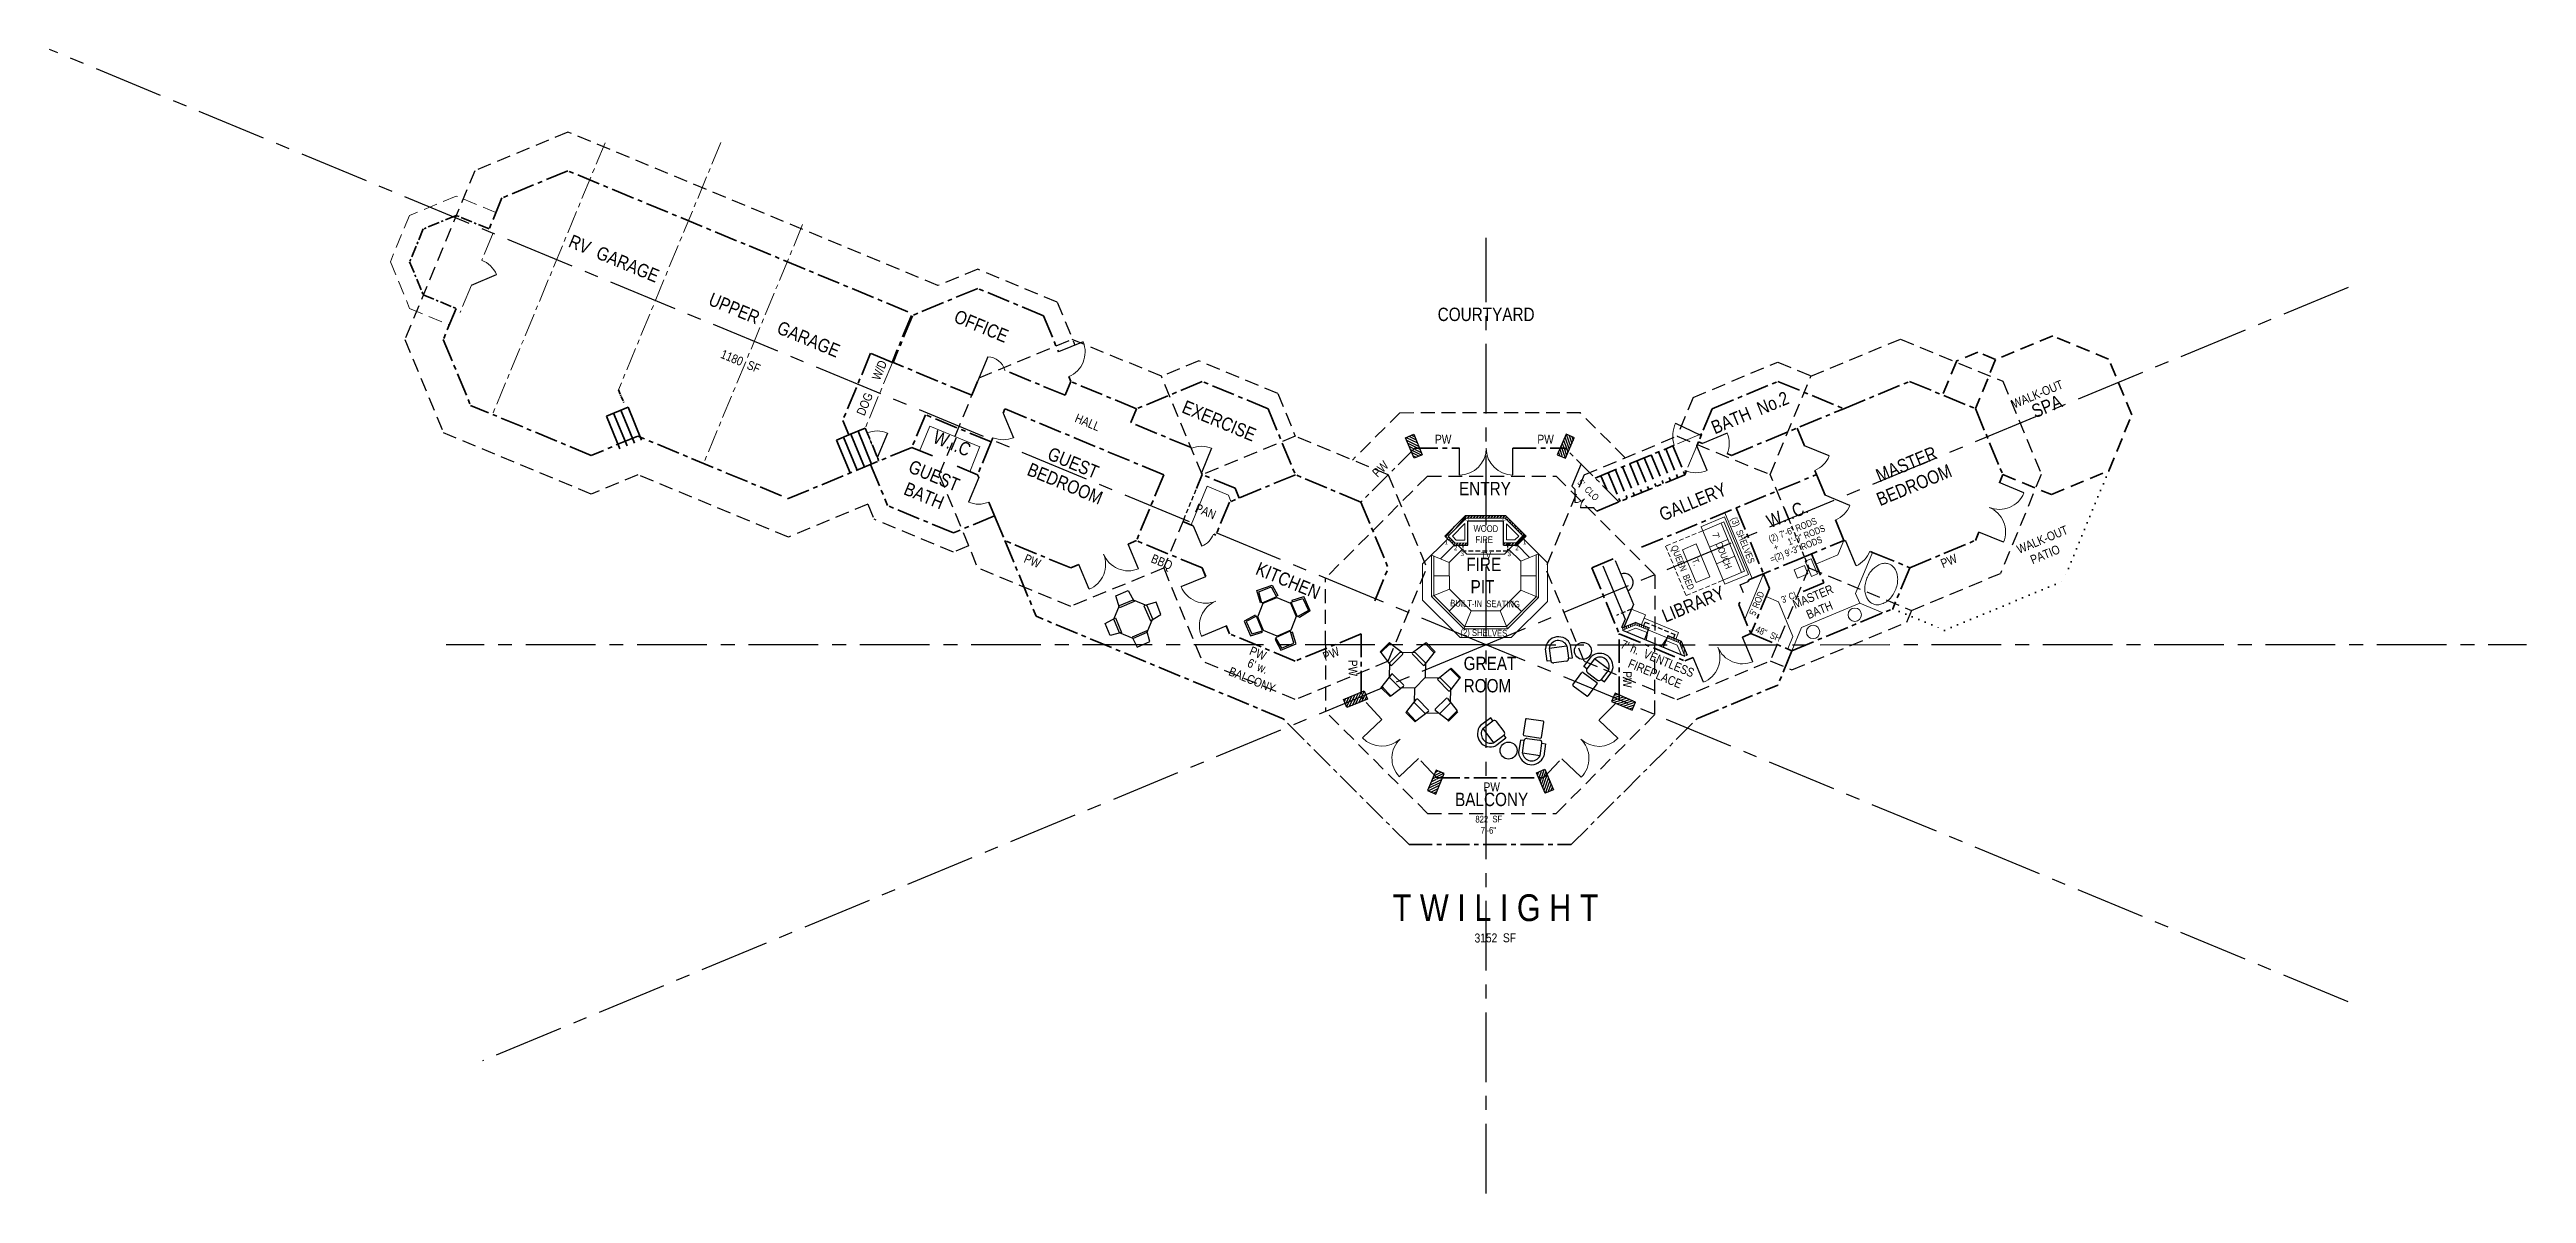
# Model space of a CAD drawing. Header units: inches. Extents: x 2775 to 17527, y 515 to 14737.
# Drawn here: x 11433 to 14770, y 2918 to 4458 of the extents above; entities that cross this region are included whole.
import ezdxf

# ---------------------------------------------------------------- set-up
doc = ezdxf.new("R2010")
doc.units = ezdxf.units.IN
doc.header["$LTSCALE"] = 0.5
doc.header["$MEASUREMENT"] = 0
for name, pattern in [('CENTER', [2, 1.25, -0.25, 0.25, -0.25]), ('DOT', [0.25, 0, -0.25]), ('HIDDEN', [0.375, 0.25, -0.125])]:
    doc.linetypes.add(name, pattern=pattern)
for name, color, linetype, lineweight in [('ARCHENT RD', 3, 'CENTER', 20), ('DOORS', 7, 'CONTINUOUS', 30), ('GRID', 1, 'CENTER', 35), ('LAYOUT', 6, 'CENTER', 25), ('MILLWORK', 7, 'CONTINUOUS', 20), ('PLUMBING', 7, 'CONTINUOUS', 20), ('ROOFLINE', 6, 'HIDDEN', 30)]:
    doc.layers.add(name, color=color, linetype=linetype, lineweight=lineweight)
for name, color, linetype in [('FURNITURE', 30, 'CONTINUOUS'), ('LIBRARY', 7, 'CONTINUOUS'), ('LLMASONRY', 12, 'CONTINUOUS'), ('LLWALLS', 5, 'CONTINUOUS'), ('TEXT', 7, 'CONTINUOUS')]:
    doc.layers.add(name, color=color, linetype=linetype)
doc.styles.add('ARCHENTLTD', font='technical.ttf', dxfattribs={"height": 6})

msp = doc.modelspace()

# ---------------------------------------------------------------- texts
at = {"layer": 'LIBRARY', "linetype": 'Continuous', "insert": (13575.975, 3724.125), "char_height": 18, "width": 271, "attachment_point": 1, "rotation": 22.5, "style": 'ARCHENTLTD'}
msp.add_mtext('   \\P   LIBRARY', dxfattribs=at)
at = {"layer": 'ROOFLINE', "ltscale": 150, "insert": (13315.17, 3487.505), "char_height": 18, "width": 271, "attachment_point": 1, "style": 'ARCHENTLTD'}
msp.add_mtext('   \\P  BALCONY', dxfattribs=at)
at = {"layer": 'TEXT', "linetype": 'Continuous', "width": 271, "style": 'ARCHENTLTD'}
for s, insert, char_height, attachment_point, rotation in [('RV  GARAGE ', (12137.763, 4209.725), 18, 1, 337.5), ('UPPER     GARAGE ', (12326.317, 4131.569), 18, 1, 337.5), (' OFFICE', (12651.695, 4110.711), 18, 1, 337.5), ('1180  SF', (12340.728, 4054.546), 12, 1, 337.5), ('   \\P W/D', (12532.11, 4048.636), 12, 3, 67.691944), ('WALK-OUT', (14075.378, 3985.948), 12, 1, 22.473333), ('   \\P DOG', (12513.187, 4005.24), 12, 3, 67.691944), (' \\PEXERCISE', (12975.621, 4014.297), 18, 1, 337.5), ('   \\P   BATH  No.2', (13642.361, 3977.696), 18, 1, 22.5), ('   \\P  SPA', (14079.209, 4001.661), 18, 1, 22.5), ('   W.I.C', (12612.743, 3952.685), 18, 1, 337.5), ('HALL', (12817.909, 3968.302), 12, 1, 337.5), ('PW', (13299.553, 3939.49), 12, 1, 359.98475), ('PW', (13437.514, 3939.49), 12, 1, 359.98475), ('   GUEST\\PBEDROOM', (12767.007, 3930.18), 18, 1, 337.5), ('PW', (13213.883, 3889.982), 12, 1, 44.125091), ('        MASTER\\P      BEDROOM', (13849.086, 3874.361), 18, 1, 22.5), ('   GUEST\\P    BATH', (12579.672, 3912.875), 18, 1, 337.5), ("   \\P 5'  CLO", (13505.813, 3893.296), 9, 1, 314.69591), ('   \\P   GALLERY', (13572.197, 3860.421), 18, 1, 22.5), ('PAN', (12979.847, 3847.227), 12, 1, 337.5), ('   \\P   W.I.C.', (13716.877, 3851.292), 18, 1, 22.5), ('WOOD\\P FIRE', (13351.616, 3818.007), 9, 1, 359.013611), ("   \\P7'  COUCH", (13694.783, 3814.333), 9, 1, 291.8375), ('   \\P(3)  SHELVES', (13720.235, 3835.288), 9, 1, 291.8375), ('   \\P(2) 7\'-6" RODS', (13742.345, 3816.682), 9, 1, 21.8375), ('   \\P+     1\'-9" RODS', (13749.036, 3805.1), 9, 1, 21.8375), ('WALK-OUT\\P   PATIO', (14081.937, 3790.114), 12, 1, 22.473333), ('PW', (12749.33, 3779.294), 12, 1, 337.5), ('BBQ', (12920.53, 3779.294), 12, 1, 337.5), ('1', (13316.99, 3797.91), 6, 3, 359.574829), ('2', (13329.675, 3790.001), 6, 3, 359.574829), ('3', (13338.551, 3782.147), 6, 3, 359.574829), ('TV', (13362.01, 3781.695), 9, 1, 0.4625), ('3', (13397.288, 3781.974), 6, 1, 0.4625), ('2', (13407.691, 3790.026), 6, 1, 0.4625), ('1', (13417.929, 3797.959), 6, 1, 0.4625), ('   \\PQUEEN  BED', (13639.585, 3797.475), 9, 1, 291.8375), ('   \\PT.', (13667.491, 3779.882), 9, 1, 292.401389), ('=(2) 9\'-3" RODS', (13749.654, 3775.503), 9, 1, 21.8375), ('PW', (13979.314, 3770.883), 12, 1, 22.950877), (' \\PKITCHEN', (13074.909, 3796.514), 18, 1, 337.5), ('BUILT-IN  SEATING', (13320.151, 3717.352), 9, 1, 359.013611), ("   \\P5' ROD", (13708.787, 3704.251), 9, 1, 67.944167), ("   \\P 3' CL", (13756.532, 3733.702), 9, 1, 22.401389), ('   MASTER\\P      BATH', (13769.482, 3711.817), 12, 1, 22.5), ('   \\P(2) SHELVES', (13334.246, 3692.83), 9, 1, 359.013611), ('   \\P 48"  SH', (13737.201, 3697.358), 9, 1, 337.401389), ("     6' w.\\PBALCONY", (13032.58, 3645.843), 12, 1, 337.9625), ('PW', (13053.103, 3655.096), 12, 1, 337.5), ('PW', (13147.085, 3645.848), 12, 1, 22.275195), ("7' h.  VENTLESS \\P     FIREPLACE", (13553.161, 3663.825), 12, 1, 337.5), ('PW', (13195.02, 3636.611), 12, 1, 270.233398), ('PW', (13564.694, 3621.134), 12, 1, 270.233398), ('PW', (13364.948, 3471.327), 12, 1, 0.100986), ('822  SF', (13354.013, 3426.332), 9, 1, 0.4625), ('7\'-6"', (13361.275, 3411.283), 9, 1, 0.4625), ('3152  SF', (13352.878, 3267.855), 12, 1, 0.4625)]:
    msp.add_mtext(s, dxfattribs=dict(at, insert=insert, char_height=char_height, attachment_point=attachment_point, rotation=rotation))
at = {"layer": 'TEXT', "linetype": 'Continuous', "char_height": 18, "width": 271, "attachment_point": 1, "style": 'ARCHENTLTD'}
for s, insert in [('   \\P   COURTYARD', (13286.034, 4140.626)), ('   \\P   ENTRY', (13314.769, 3906.06)), ('   \\P   FIRE\\P    PIT', (13324.582, 3803.833)), ('   GREAT\\P   ROOM', (13321.01, 3640.618)), ('   GREAT\\P   ROOM', (13321.01, 3640.618))]:
    msp.add_mtext(s, dxfattribs=dict(at, insert=insert))
at = {"layer": 'TEXT', "linetype": 'Continuous', "insert": (13219.68, 3380.695), "char_height": 36, "attachment_point": 1, "style": 'ARCHENTLTD'}
msp.add_mtext('   \\P  T W I L I G H T', dxfattribs=at)

# ---------------------------------------------------------------- hatches: boundary and pattern name
at = {"layer": 'LLMASONRY', "lineweight": 9, "ltscale": 150}
h = msp.add_hatch(dxfattribs=at)
h.set_pattern_fill('ANSI31', scale=20, angle=45, style=0)
h.set_pattern_definition([(90, (5.2973, -5.2924), (-2.5, 4e-16), [])])
h.paths.add_polyline_path([(13570.235, 3683.614), (13586.887, 3676.731), (13588.033, 3679.503), (13570.233, 3686.862), (13551.127, 3678.932), (13552.277, 3676.161)])
h.paths.add_polyline_path([(13613.444, 3668.999), (13612.298, 3666.226), (13628.95, 3659.343), (13636.404, 3641.385), (13639.175, 3642.535), (13631.245, 3661.641)])

# ---------------------------------------------------------------- linework, layer by layer
at = {"layer": 'ARCHENT RD', "color": 7, "linetype": 'Continuous', "lineweight": -3, "ltscale": 7.5}
for p, q in [((13314.088, 3802.067), (13326.356, 3816.364)), ((13328.558, 3814.323), (13342.252, 3830.281)), ((13343.631, 3827.282), (13346.206, 3830.283)), ((13347.585, 3827.283), (13350.16, 3830.284)), ((13351.539, 3827.285), (13354.114, 3830.285)), ((13355.494, 3827.286), (13358.069, 3830.287)), ((13359.551, 3827.287), (13362.126, 3830.288)), ((13363.256, 3827.288), (13365.831, 3830.289)), ((13367.21, 3827.29), (13369.785, 3830.29)), ((13371.164, 3827.291), (13373.739, 3830.292)), ((13375.119, 3827.292), (13377.694, 3830.293)), ((13379.073, 3827.293), (13381.648, 3830.294)), ((13383.027, 3827.295), (13385.602, 3830.296)), ((13386.981, 3827.296), (13389.556, 3830.297)), ((13390.935, 3827.297), (13393.51, 3830.298)), ((13394.444, 3826.78), (13396.403, 3829.063)), ((13396.572, 3824.653), (13398.532, 3826.936)), ((13398.7, 3822.526), (13400.66, 3824.809)), ((13400.829, 3820.399), (13402.788, 3822.683)), ((13401.825, 3819.403), (13402.115, 3819.741)), ((13402.957, 3818.273), (13404.916, 3820.556)), ((13405.085, 3816.146), (13406.549, 3817.852)), ((13406.578, 3817.886), (13407.044, 3818.429)), ((13407.213, 3814.019), (13409.172, 3816.302)), ((13409.298, 3790.967), (13420.944, 3804.538)), ((13409.341, 3811.892), (13411.3, 3814.176)), ((13411.469, 3809.766), (13413.429, 3812.049)), ((13413.597, 3807.639), (13415.557, 3809.922)), ((13415.726, 3805.512), (13417.685, 3807.795)), ((13417.854, 3803.385), (13419.813, 3805.669)), ((13316.216, 3799.94), (13318.175, 3802.224)), ((13318.344, 3797.814), (13320.304, 3800.097)), ((13320.472, 3795.687), (13322.432, 3797.97)), ((13322.601, 3793.56), (13324.56, 3795.843)), ((13324.729, 3791.433), (13326.714, 3793.747)), ((13328.101, 3790.756), (13330.676, 3793.758)), ((13332.063, 3790.767), (13334.639, 3793.768)), ((13336.025, 3790.777), (13338.601, 3793.779)), ((13339.987, 3790.788), (13342.563, 3793.789)), ((13391.892, 3791.558), (13393.924, 3793.926)), ((13395.306, 3790.929), (13397.886, 3793.936)), ((13397.412, 3790.935), (13399.992, 3793.942)), ((13399.268, 3790.94), (13401.848, 3793.947)), ((13403.23, 3790.95), (13405.81, 3793.957)), ((13407.192, 3790.961), (13414.525, 3799.506)), ((13416.732, 3797.471), (13421.941, 3803.542))]:
    msp.add_line(p, q, dxfattribs=at)
at = {"layer": 'DOORS', "color": 7, "lineweight": 30, "ltscale": 50}
for p, q in [((12001.522, 4141.091), (12035.324, 4155.235)), ((12697.248, 4044.354), (12683.472, 4011.095)), ((12825.652, 4064.719), (12792.393, 4050.942)), ((12561.958, 3941.859), (12548.181, 3908.599)), ((12717.89, 3968.771), (12731.666, 3935.512)), ((13623.833, 3955.246), (13656.173, 3939.431)), ((13693.373, 3941.619), (13660.121, 3927.824)), ((12998.665, 3921.321), (12984.888, 3888.061)), ((13332.628, 3885.278), (13332.628, 3921.278)), ((13404.628, 3885.313), (13404.628, 3921.313)), ((13666.099, 3891.311), (13652.304, 3924.563)), ((13830.784, 3910.915), (13797.517, 3924.673)), ((12684.919, 3882.08), (12671.143, 3848.82)), ((14093.104, 3861.251), (14059.836, 3875.009)), ((13488.113, 3866.099), (13488.113, 3848.099)), ((13513.846, 3840.931), (13495.846, 3840.931)), ((13858.442, 3844.278), (13825.174, 3858.036)), ((12974.022, 3817.068), (12985.51, 3789.327)), ((14065.601, 3794.705), (14032.334, 3808.464)), ((12900.241, 3759.065), (12886.464, 3792.324)), ((13866.981, 3762.87), (13853.186, 3796.122)), ((12833.71, 3731.526), (12819.934, 3764.786)), ((12957.522, 3734.99), (12990.782, 3748.766)), ((12985.061, 3668.459), (13018.32, 3682.236)), ((13661.324, 3606.325), (13647.529, 3639.577)), ((13727.825, 3633.932), (13714.03, 3667.184)), ((13201.926, 3531.402), (13228.165, 3556.05)), ((13546.461, 3530.457), (13520.462, 3555.358)), ((13251.211, 3478.909), (13277.451, 3503.556)), ((13496.667, 3478.445), (13470.669, 3503.346))]:
    msp.add_line(p, q, dxfattribs=at)
at = {"layer": 'DOORS', "lineweight": 30, "ltscale": 50}
for p, q in [((13710.854, 3737.31), (13721.579, 3741.761)), ((13715.305, 3726.584), (13710.857, 3737.303))]:
    msp.add_line(p, q, dxfattribs=at)
at = {"layer": 'DOORS', "color": 7, "lineweight": 9, "ltscale": 50}
for centre, radius, start, end in [((12002.351, 4140.785), 36, 23.664165, 69.16313), ((12696.451, 4019.764), 24.604, 15.374703, 88.142292), ((12792.385, 4050.939), 35.864, 292.5, 22.5), ((12548.181, 3908.599), 36, 67.5, 112.45314), ((13658.865, 3938.096), 39.004, 153.916592, 198.959637), ((13660.121, 3927.824), 36, 337.540919, 22.531398), ((12717.89, 3968.771), 35.941, 247.485993, 292.5), ((12985.04, 3888.427), 35.604, 67.5, 112.540919), ((13332.611, 3921.278), 36, 270.027997, 0.027997), ((13404.628, 3921.296), 36.018, 180, 270), ((13797.517, 3924.673), 36, 292.540902, 337.531398), ((13651.138, 3927.332), 39.004, 247.512541, 292.555586), ((12684.919, 3882.08), 36, 247.5, 292.485993), ((13488.113, 3866.099), 18, 270, 315.082463), ((13513.846, 3840.931), 17.997, 136.189033, 180), ((13825.174, 3858.036), 36.065, 292.540902, 337.531398), ((14059.836, 3875.009), 36.005, 247.601921, 337.531398), ((14032.334, 3808.464), 36, 337.531398, 67.48888), ((12973.716, 3816.239), 29.383, 293.664165, 339.16313), ((12819.934, 3764.786), 36, 292.5, 22.927451), ((12886.464, 3792.324), 36.007, 202.044618, 292.5), ((13850.412, 3797.198), 38.117, 295.764334, 337.540919), ((12990.785, 3748.758), 36, 202.485993, 292.485993), ((13018.32, 3682.236), 35.996, 112.485993, 202.5), ((13647.548, 3639.514), 35.935, 292.540919, 22.540919), ((13713.956, 3667.077), 35.966, 202.540919, 292.707251), ((13228.153, 3556.063), 36, 223.236545, 313.236545), ((13277.223, 3503.876), 35.633, 133.236545, 223.826391), ((13520.427, 3555.393), 35.444, 226.234259, 316.234259), ((13470.889, 3503.746), 36.12, 315.535474, 46.154484)]:
    msp.add_arc(centre, radius, start, end, dxfattribs=at)
at = {"layer": 'FURNITURE', "color": 7, "linetype": 'Continuous', "lineweight": 9}
for p, q in [((13316.732, 3799.425), (13282.915, 3765.586)), ((13294.912, 3777.589), (13294.93, 3721.675)), ((13297.912, 3776.348), (13297.929, 3722.919)), ((13325.22, 3790.942), (13306.913, 3772.623)), ((13336.195, 3784.948), (13318.915, 3767.656)), ((13415.047, 3769.257), (13399.259, 3785.035)), ((13427.046, 3774.231), (13409.677, 3791.589)), ((13451.048, 3767.21), (13418.159, 3800.077)), ((13436.044, 3777.962), (13436.063, 3721.394)), ((13439.044, 3779.206), (13439.063, 3720.153)), ((13282.915, 3765.586), (13282.931, 3716.701)), ((13318.915, 3767.656), (13318.926, 3731.624)), ((13415.047, 3769.257), (13415.06, 3730.086)), ((13451.048, 3767.21), (13451.065, 3715.186)), ((13333.302, 3666.363), (13282.931, 3716.701)), ((13338.269, 3678.364), (13294.93, 3721.675)), ((13339.511, 3681.365), (13297.929, 3722.919)), ((13348.202, 3702.367), (13318.926, 3731.624)), ((13387.372, 3702.38), (13415.06, 3730.086)), ((13396.078, 3681.383), (13436.063, 3721.394)), ((13397.321, 3678.383), (13439.063, 3720.153)), ((13402.296, 3666.385), (13451.065, 3715.186)), ((13397.321, 3678.383), (13338.269, 3678.364)), ((13396.078, 3681.383), (13339.511, 3681.365)), ((13368.633, 3702.374), (13368.639, 3681.374)), ((13402.296, 3666.385), (13333.302, 3666.363))]:
    msp.add_line(p, q, dxfattribs=at)
at = {"layer": 'FURNITURE', "color": 7, "linetype": 'Continuous', "lineweight": 9, "ltscale": 1.5}
for p, q in [((13294.912, 3777.589), (13318.915, 3767.656)), ((13439.044, 3779.206), (13415.047, 3769.257)), ((13318.921, 3749.64), (13297.921, 3749.633)), ((13415.054, 3749.671), (13436.054, 3749.678)), ((13294.93, 3721.675), (13318.926, 3731.624)), ((13333.564, 3716.996), (13318.72, 3702.142)), ((13401.216, 3716.233), (13416.07, 3701.389)), ((13439.063, 3720.153), (13415.06, 3730.086)), ((13338.269, 3678.364), (13348.202, 3702.367)), ((13387.372, 3702.38), (13348.202, 3702.367)), ((13397.321, 3678.383), (13387.372, 3702.38))]:
    msp.add_line(p, q, dxfattribs=at)
at = {"layer": 'FURNITURE', "color": 7, "linetype": 'Continuous', "ltscale": 0.75}
for p, q in [((12866.902, 3691.215), (12874.435, 3709.63)), ((12869.751, 3722.766), (12886.132, 3729.964)), ((12874.748, 3706.668), (12869.751, 3722.766)), ((12874.435, 3709.63), (12892.781, 3717.324)), ((12894.492, 3715.165), (12874.748, 3706.668)), ((12886.132, 3729.964), (12894.492, 3715.165)), ((12892.781, 3717.324), (12911.193, 3709.791)), ((12907.547, 3709.34), (12916.442, 3689.176)), ((12923.91, 3714.229), (12907.55, 3709.333)), ((12911.193, 3709.791), (12918.888, 3691.443)), ((12930.363, 3697.535), (12923.91, 3714.229)), ((13059.367, 3729.605), (13080.024, 3737.062)), ((13064.335, 3713.056), (13059.367, 3729.605)), ((13060.754, 3694.358), (13068.282, 3712.767)), ((13062.434, 3728.042), (13078.785, 3734.789)), ((13066.536, 3712.773), (13062.434, 3728.042)), ((13066.175, 3714.156), (13064.335, 3713.056)), ((13086.296, 3721.06), (13066.536, 3712.773)), ((13068.282, 3712.767), (13086.632, 3720.462)), ((13078.785, 3734.789), (13086.296, 3721.06)), ((13080.024, 3737.062), (13087.878, 3723.038)), ((13087.878, 3723.038), (13085.563, 3722.287)), ((13086.632, 3720.462), (13105.047, 3712.93)), ((13105.047, 3712.93), (13112.74, 3694.584)), ((13105.672, 3714.06), (13121.771, 3719.057)), ((13114.224, 3694.191), (13105.672, 3714.06)), ((13107.206, 3716.676), (13122.832, 3721.499)), ((13108.12, 3714.758), (13107.206, 3716.676)), ((13121.771, 3719.057), (13128.969, 3702.676)), ((13131.621, 3702.363), (13122.799, 3721.571)), ((12855.415, 3685.398), (12869.144, 3692.909)), ((12862.162, 3669.047), (12855.415, 3685.398)), ((12877.431, 3673.148), (12862.162, 3669.047)), ((12874.598, 3672.865), (12866.902, 3691.215)), ((12869.144, 3692.909), (12877.431, 3673.148)), ((12893.007, 3665.338), (12874.598, 3672.865)), ((12911.524, 3675.473), (12891.47, 3667.174)), ((12911.354, 3673.032), (12893.007, 3665.338)), ((12918.888, 3691.443), (12911.354, 3673.032)), ((12915.338, 3660.962), (12911.524, 3675.473)), ((12916.442, 3689.176), (12930.363, 3697.535)), ((13057.118, 3696.548), (13042.668, 3688.406)), ((13042.668, 3688.406), (13050.93, 3668.964)), ((13058.941, 3695.34), (13045.374, 3688.225)), ((13045.374, 3688.225), (13052.728, 3671.471)), ((13050.93, 3668.964), (13067.317, 3673.534)), ((13052.728, 3671.471), (13067.438, 3675.338)), ((13057.671, 3694.674), (13057.118, 3696.548)), ((13067.24, 3675.286), (13058.941, 3695.34)), ((13068.448, 3676.01), (13060.754, 3694.358)), ((13067.317, 3673.534), (13066.433, 3675.074)), ((13086.859, 3668.477), (13068.448, 3676.01)), ((13104.704, 3675.074), (13084.541, 3666.18)), ((13105.208, 3676.172), (13086.859, 3668.477)), ((13109.593, 3658.711), (13104.861, 3674.701)), ((13112.74, 3694.584), (13105.208, 3676.172)), ((13107.747, 3673.829), (13105.447, 3672.719)), ((13112.275, 3658.849), (13107.747, 3673.829)), ((13128.969, 3702.676), (13113.905, 3694.167)), ((13116.846, 3693.427), (13115.902, 3694.895)), ((13131.621, 3702.363), (13116.846, 3693.427)), ((12891.47, 3667.174), (12898.584, 3653.608)), ((12898.584, 3653.608), (12915.338, 3660.962)), ((13085.485, 3664.712), (13084.204, 3663.846)), ((13084.204, 3663.846), (13092.082, 3649.504)), ((13084.541, 3666.18), (13092.899, 3652.258)), ((13092.082, 3649.504), (13112.799, 3657.863)), ((13092.899, 3652.258), (13109.593, 3658.711)), ((13112.799, 3657.863), (13112.275, 3658.849)), ((13238.217, 3659.752), (13225.571, 3647.383)), ((13226.77, 3646.156), (13225.571, 3647.383)), ((13226.766, 3646.154), (13239.707, 3629.218)), ((13226.77, 3646.156), (13239.417, 3658.526)), ((13239.417, 3658.526), (13238.217, 3659.752)), ((13238.647, 3632.737), (13252.822, 3646.688)), ((13256.058, 3645.209), (13239.414, 3658.521)), ((13241.324, 3629.2), (13256.04, 3643.592)), ((13252.822, 3646.688), (13272.719, 3646.528)), ((13269.322, 3644.111), (13283.629, 3629.313)), ((13286.36, 3658.57), (13269.349, 3645.728)), ((13272.719, 3646.528), (13286.674, 3632.347)), ((13285.246, 3629.285), (13298.654, 3645.852)), ((13286.363, 3658.567), (13287.596, 3659.759)), ((13286.363, 3658.567), (13298.659, 3645.849)), ((13299.892, 3647.041), (13287.596, 3659.759)), ((13298.659, 3645.849), (13299.892, 3647.041)), ((13453.438, 3652.048), (13477.206, 3655.482)), ((13533.82, 3623.507), (13514.561, 3637.852)), ((13240.963, 3617.35), (13227.768, 3600.613)), ((13238.487, 3612.841), (13238.647, 3632.737)), ((13252.439, 3598.661), (13238.487, 3612.841)), ((13257.076, 3602.73), (13242.58, 3617.344)), ((13272.335, 3598.501), (13286.509, 3612.453)), ((13286.509, 3612.453), (13306.406, 3612.293)), ((13286.674, 3632.347), (13286.514, 3612.455)), ((13303.269, 3610.987, 1373.136), (13320.049, 3624.127, 1373.136)), ((13317.837, 3594.826, 1373.136), (13303.27, 3609.37, 1373.136)), ((13306.406, 3612.293), (13320.362, 3598.112)), ((13332.568, 3611.63, 1373.136), (13319.454, 3594.828, 1373.136)), ((13320.046, 3624.131, 1373.136), (13321.258, 3625.345, 1373.136)), ((13332.565, 3611.632, 1373.136), (13320.046, 3624.131, 1373.136)), ((13321.258, 3625.345, 1373.136), (13333.777, 3612.846, 1373.136)), ((13332.565, 3611.632, 1373.136), (13333.777, 3612.846, 1373.136)), ((13476.655, 3634.605), (13459.875, 3632.181)), ((13485.413, 3602.71), (13497.565, 3619.324)), ((13499.163, 3619.572), (13517.623, 3606.07)), ((13505.097, 3619.236), (13518.693, 3609.109)), ((13517.871, 3604.472), (13505.719, 3587.858)), ((13227.764, 3600.617), (13226.546, 3599.409)), ((13226.546, 3599.409), (13239.003, 3586.849)), ((13240.221, 3588.057), (13227.764, 3600.617)), ((13240.221, 3588.057), (13239.003, 3586.849)), ((13240.224, 3588.053), (13257.069, 3601.112)), ((13272.335, 3598.501), (13252.439, 3598.661)), ((13261.56, 3566.719), (13274.889, 3583.352)), ((13272.175, 3578.606), (13272.335, 3598.501)), ((13286.126, 3564.426), (13272.175, 3578.606)), ((13276.506, 3583.333), (13290.885, 3568.604)), ((13299.998, 3569.951), (13314.626, 3584.433)), ((13320.202, 3578.219), (13306.022, 3564.266)), ((13316.243, 3584.425), (13329.285, 3567.568)), ((13320.362, 3598.112), (13320.202, 3578.219)), ((13504.121, 3587.61), (13485.661, 3601.112)), ((13261.564, 3566.717), (13260.336, 3565.518)), ((13272.694, 3552.86), (13260.336, 3565.518)), ((13261.564, 3566.717), (13273.921, 3554.058)), ((13273.921, 3554.058), (13272.694, 3552.86)), ((13290.865, 3566.987), (13273.918, 3554.063)), ((13306.022, 3564.266), (13286.126, 3564.426)), ((13316.716, 3555.122), (13299.99, 3568.334)), ((13316.719, 3555.126), (13329.29, 3567.571)), ((13316.723, 3555.129), (13317.93, 3553.91)), ((13330.497, 3566.352), (13317.925, 3553.907)), ((13364.088, 3543.942), (13378.472, 3524.712)), ((13392.841, 3539.868), (13382.686, 3553.444)), ((13421.582, 3556.237), (13418.433, 3535.895)), ((13445.488, 3553.693), (13422.887, 3557.192)), ((13443.294, 3532.046), (13446.443, 3552.388)), ((13441.12, 3507.308), (13417.357, 3510.775)), ((13419.388, 3534.59), (13441.989, 3531.091)), ((13423.822, 3530.634), (13440.599, 3528.186))]:
    msp.add_line(p, q, dxfattribs=at)
for points in [[(13453.438, 3652.048), (13453.438, 3652.048), (13455.876, 3635.171), (13450.783, 3634.435), (13448.345, 3651.312)], [(13477.206, 3655.482), (13477.206, 3655.482), (13479.644, 3638.605), (13484.737, 3639.341), (13482.299, 3656.218)], [(13514.561, 3637.852), (13514.561, 3637.852), (13504.375, 3624.177), (13500.248, 3627.251), (13510.434, 3640.926)], [(13533.82, 3623.507), (13533.82, 3623.507), (13523.634, 3609.832), (13527.761, 3606.758), (13537.947, 3620.434)], [(13364.088, 3543.942), (13364.088, 3543.942), (13377.743, 3554.156), (13374.661, 3558.276), (13361.006, 3548.062)], [(13378.472, 3524.712), (13378.472, 3524.712), (13392.128, 3534.926), (13395.21, 3530.805), (13381.555, 3520.591)], [(13417.357, 3510.775), (13417.357, 3510.775), (13419.819, 3527.649), (13414.727, 3528.392), (13412.265, 3511.518)], [(13441.12, 3507.308), (13441.12, 3507.308), (13443.582, 3524.182), (13448.674, 3523.439), (13446.212, 3506.565)]]:
    msp.add_lwpolyline(points, dxfattribs=at)
for centre in [(13498.935, 3648.538), (13398.751, 3514.263)]:
    msp.add_circle(centre, 11.435, dxfattribs=at)
for centre, radius, start, end in [((13255.24, 3644.41), 1.144, 314.365091, 44.365091), ((13270.144, 3644.906), 1.144, 134.032608, 224.032608), ((13465.874, 3649.945), 17.582, 20.90146, 175.54068), ((13465.91, 3649.691), 12.693, 27.14566, 169.29642), ((13476.15, 3638.099), 3.53, 278.22106, 8.22106), ((13521.885, 3627.585), 17.582, 335.999772, 130.638992), ((13521.732, 3627.378), 12.693, 342.244032, 124.394792), ((13240.525, 3630.017), 1.144, 224.365091, 314.365091), ((13241.768, 3616.538), 1.144, 44.766432, 134.766432), ((13284.451, 3630.107), 1.144, 224.032608, 314.032608), ((13304.152, 3610.253, 1373.136), 1.144, 134.770178, 224.770178), ((13459.37, 3635.675), 3.53, 188.22106, 278.22106), ((13498.488, 3618.649), 1.144, 53.817779, 143.817779), ((13507.205, 3622.067), 3.53, 143.319392, 233.319392), ((13516.948, 3605.147), 1.144, 323.817779, 53.817779), ((13520.802, 3611.94), 3.53, 233.319392, 323.319392), ((13256.264, 3601.924), 1.144, 314.766432, 44.766432), ((13275.688, 3582.534), 1.144, 44.311071, 134.311071), ((13315.431, 3583.62), 1.144, 44.712413, 134.712413), ((13318.649, 3595.639, 1373.136), 1.144, 224.770178, 314.770178), ((13486.336, 3602.035), 1.144, 143.817779, 233.817779), ((13504.796, 3588.533), 1.144, 233.817779, 323.817779), ((13290.066, 3567.805), 1.144, 314.311071, 44.311071), ((13300.803, 3569.138), 1.144, 134.712413, 224.712413), ((13374.371, 3536.638), 17.582, 139.477159, 294.116379), ((13374.577, 3536.792), 12.693, 145.721419, 287.872179), ((13379.859, 3551.329), 3.53, 36.796779, 126.796779), ((13390.014, 3537.753), 3.53, 306.796779, 36.796779), ((13422.712, 3556.062), 1.144, 81.20006, 171.20006), ((13445.313, 3552.563), 1.144, 351.20006, 81.20006), ((13429.796, 3512.861), 17.582, 184.378847, 339.018067), ((13429.833, 3513.115), 12.693, 190.623047, 332.773807), ((13419.563, 3535.72), 1.144, 171.20006, 261.20006), ((13423.313, 3527.141), 3.53, 81.698447, 171.698447), ((13440.089, 3524.693), 3.53, 351.698447, 81.698447), ((13442.164, 3532.221), 1.144, 261.20006, 351.20006)]:
    msp.add_arc(centre, radius, start, end, dxfattribs=at)
at = {"layer": 'GRID', "linetype": 'CENTER', "lineweight": 20, "ltscale": 50}
for p, q in [((12181.533, 4332.656), (12029.899, 3966.831)), ((12337.5, 4332.858), (12199.583, 4000.128)), ((12030.601, 4211.244), (12015.307, 4174.347)), ((12447.588, 4222.376), (12314.333, 3900.892)), ((12001.522, 4141.091), (11986.228, 4104.193)), ((12568.759, 4036.987), (12532.036, 3948.39))]:
    msp.add_line(p, q, dxfattribs=at)
at = {"layer": 'GRID', "ltscale": 50}
for p, q in [((12131.312, 4295.003), (12042.609, 4258.286)), ((12589.5, 4105.097), (12131.294, 4295.024)), ((12683.515, 4136.509), (12594.812, 4099.792)), ((12772.182, 4099.769), (12683.497, 4136.529)), ((12772.182, 4099.769), (12792.393, 4050.942)), ((11963.609, 4067.792), (12000.329, 3979.081)), ((12539.209, 4049.268), (12502.449, 3960.583)), ((12568.759, 4036.987), (12539.198, 4049.241)), ((12675.851, 3992.708), (12568.812, 4037.114)), ((12683.472, 4011.095), (12675.851, 3992.708)), ((12801.269, 3992.644), (12720.174, 4026.287)), ((12808.913, 4011.086), (12801.269, 3992.644)), ((12806.109, 4017.804), (12808.902, 4011.058)), ((12897.395, 3974.346), (12808.902, 4011.058)), ((12986.104, 4011.079), (12897.401, 3974.362)), ((13074.771, 3974.339), (12986.086, 4011.099)), ((13672.915, 3974.48), (13761.583, 4011.282)), ((13761.565, 4011.261), (13850.286, 3974.586)), ((13850.286, 3974.586), (13938.953, 4011.388)), ((13938.953, 4011.388), (14027.674, 3974.713)), ((13938.953, 4011.388), (14027.674, 3974.713)), ((13938.953, 4011.388), (14027.674, 3974.713)), ((12162.926, 3911.691), (12000.326, 3979.089)), ((12720.199, 3974.342), (12717.89, 3968.771)), ((12934.072, 3885.582), (12720.187, 3974.314)), ((12897.413, 3974.39), (12889.762, 3955.931)), ((13074.771, 3974.339), (13111.491, 3885.629)), ((13672.915, 3974.48), (13654.58, 3930.124)), ((13698.937, 3911.778), (13850.286, 3974.586)), ((14027.674, 3974.713), (14064.475, 3886.045)), ((14027.674, 3974.713), (14064.475, 3886.045)), ((12225.486, 3937.72), (12162.923, 3911.683)), ((12419.429, 3857.33), (12225.486, 3937.72)), ((12501.717, 3958.816), (12509.865, 3939.184)), ((12532.07, 3948.375), (12509.865, 3939.184)), ((12613.031, 3966.51), (12594.754, 3922.417)), ((12701.716, 3929.751), (12613.031, 3966.51)), ((12971.013, 3922.223), (12889.762, 3955.931)), ((13656.165, 3939.45), (13658.905, 3940.587)), ((13787.597, 3948.574), (13797.517, 3924.673)), ((12594.754, 3922.417), (12424.727, 3852.038)), ((12622.488, 3910.921), (12594.754, 3922.417)), ((12701.819, 3929.999), (12683.439, 3885.657)), ((12704.128, 3935.57), (12701.819, 3929.999)), ((12971.013, 3922.223), (12971.673, 3920.632)), ((13272.221, 3921.246), (13199.868, 3848.823)), ((13272.221, 3921.246), (13332.628, 3921.276)), ((13404.628, 3921.311), (13475.099, 3921.345)), ((13547.561, 3848.953), (13475.099, 3921.345)), ((13515.441, 3881.043), (13622.035, 3925.284)), ((13654.576, 3930.116), (13652.304, 3924.563)), ((13654.576, 3930.116), (13660.121, 3927.824)), ((13693.391, 3914.071), (13698.937, 3911.778)), ((12539.276, 3899.53), (12562.213, 3844.095)), ((12683.439, 3885.657), (12655.744, 3897.136)), ((12683.439, 3885.657), (12684.919, 3882.08)), ((12934.111, 3885.675), (12897.351, 3796.99)), ((12934.111, 3885.675), (12934.111, 3885.675)), ((12986.127, 3885.807), (12978.448, 3867.281)), ((12985.04, 3888.427), (12986.127, 3885.807)), ((13030.464, 3867.414), (12986.127, 3885.807)), ((13111.499, 3885.632), (13022.796, 3848.915)), ((13199.868, 3848.823), (13111.499, 3885.632)), ((13517.727, 3836.571), (13636.229, 3885.755)), ((13577.831, 3788.019), (13813.617, 3885.882)), ((13638.502, 3891.31), (13636.229, 3885.755)), ((13811.317, 3891.423), (13813.617, 3885.882)), ((13813.617, 3885.882), (13825.2, 3857.976)), ((14064.475, 3886.045), (14059.891, 3874.955)), ((12650.892, 3807.322), (12562.213, 3844.095)), ((12698.698, 3848.793), (12706.363, 3830.274)), ((13022.796, 3848.915), (13004.378, 3804.48)), ((13030.42, 3867.432), (13035.848, 3854.318)), ((13199.868, 3848.823), (13236.67, 3760.155)), ((13483.988, 3870.213), (13488.113, 3866.099)), ((13513.601, 3840.685), (13517.727, 3836.571)), ((13705.35, 3840.932), (13742.152, 3752.265)), ((12706.332, 3830.261), (12650.892, 3807.322)), ((12706.363, 3830.274), (12720.155, 3796.954)), ((12974.014, 3817.061), (12960.036, 3822.86)), ((13004.372, 3804.467), (13001.712, 3805.57)), ((13839, 3824.726), (13850.419, 3797.214)), ((14032.384, 3808.414), (14027.8, 3797.325)), ((12808.84, 3760.194), (12720.155, 3796.954)), ((12897.543, 3796.91), (12886.45, 3792.319)), ((12897.543, 3796.91), (12886.45, 3792.319)), ((12986.036, 3760.23), (12897.351, 3796.99)), ((13510.887, 3760.233), (13544.582, 3774.218)), ((13785.823, 3770.39), (13850.412, 3797.198)), ((13807.055, 3779.196), (13823.314, 3740.021)), ((13850.412, 3797.198), (13853.186, 3796.052)), ((13886.455, 3782.299), (13889.228, 3781.152)), ((13889.228, 3781.152), (13939.132, 3760.523)), ((13939.132, 3760.523), (14027.8, 3797.325)), ((12819.934, 3764.786), (12808.84, 3760.194)), ((12986.036, 3760.23), (12990.598, 3749.21)), ((12986.036, 3760.23), (12990.782, 3748.766)), ((13218.333, 3715.795), (13236.67, 3760.155)), ((13510.887, 3760.233), (13547.688, 3671.565)), ((13722.559, 3744.133), (13785.823, 3770.39)), ((13742.152, 3752.265), (13750.284, 3732.672)), ((13795.606, 3728.521), (13823.314, 3740.021)), ((13939.132, 3760.523), (13916.214, 3705.081)), ((13708.812, 3710.877), (13725.076, 3671.692)), ((13780.523, 3648.772), (13916.218, 3705.092)), ((13018.123, 3682.714), (13022.753, 3671.527)), ((13018.32, 3682.236), (13022.753, 3671.527)), ((13111.438, 3634.767), (13022.753, 3671.527)), ((13200.141, 3671.484), (13111.438, 3634.767)), ((13199.995, 3671.423), (13200.036, 3586.908)), ((13547.688, 3671.565), (13636.408, 3634.891)), ((13547.756, 3582.53), (13547.713, 3671.555)), ((13713.956, 3667.077), (13725.076, 3671.692)), ((13725.076, 3671.692), (13780.523, 3648.772)), ((13636.408, 3634.891), (13647.529, 3639.506)), ((13228.165, 3556.05), (13199.946, 3586.813)), ((13520.62, 3555.661), (13547.818, 3582.591)), ((13301.914, 3477.616), (13277.223, 3503.876)), ((13301.915, 3477.608), (13445.918, 3477.678)), ((13445.915, 3477.675), (13470.889, 3503.746))]:
    msp.add_line(p, q, dxfattribs=at)
at = {"layer": 'GRID', "linetype": 'CENTER', "lineweight": 35, "ltscale": 50}
for p, q in [((12042.609, 4258.286), (12025.303, 4216.537)), ((11980.931, 4109.486), (11963.629, 4067.744))]:
    msp.add_line(p, q, dxfattribs=at)
at = {"layer": 'GRID', "ltscale": 25}
for p, q in [((11936.611, 4216.536), (11918.242, 4172.19)), ((11980.957, 4234.905), (11936.611, 4216.536)), ((12025.303, 4216.536), (11980.957, 4234.905)), ((11918.242, 4172.19), (11936.611, 4127.844)), ((11936.611, 4127.844), (11980.957, 4109.475))]:
    msp.add_line(p, q, dxfattribs=at)
at = {"layer": 'GRID', "linetype": 'CENTER', "lineweight": 60, "ltscale": 50}
msp.add_line((12594.797, 4099.805), (12568.759, 4036.987), dxfattribs=at)
at = {"layer": 'GRID', "color": 3, "linetype": 'HIDDEN', "ltscale": 150}
for p, q in [((14131.853, 4072.555), (14054.92, 4040.624)), ((14207.129, 4041.438), (14131.853, 4072.555)), ((14002.015, 4038.292), (13983.313, 3993.05)), ((14031, 4050.512), (14001.786, 4038.386)), ((14054.92, 4040.624), (14027.674, 3974.713)), ((14054.92, 4040.624), (14031, 4050.512)), ((14238.353, 3966.207), (14207.129, 4041.438)), ((14207.236, 3890.931), (14238.353, 3966.207)), ((14064.475, 3886.045), (14130.102, 3858.916)), ((14130.102, 3858.916), (14207.236, 3890.931))]:
    msp.add_line(p, q, dxfattribs=at)
at = {"layer": 'GRID', "color": 7, "linetype": 'Continuous', "ltscale": 50}
for p, q in [((12212.43, 3976.645), (12183.314, 3964.675)), ((12509.865, 3939.184), (12493.254, 3932.335))]:
    msp.add_line(p, q, dxfattribs=at)
at = {"layer": 'GRID', "ltscale": 10}
msp.add_line((12199.583, 4000.128), (12207.133, 3981.937), dxfattribs=at)
at = {"layer": 'GRID', "color": 7, "linetype": 'Continuous', "ltscale": 25}
for p, q in [((12202.722, 3972.695), (12221.038, 3928.372)), ((12183.314, 3964.675), (12201.63, 3920.352)), ((12193.018, 3968.685), (12211.334, 3924.362)), ((12512.662, 3940.355), (12530.979, 3896.032)), ((12522.366, 3944.365), (12540.683, 3900.042)), ((12493.254, 3932.335), (12511.571, 3888.011)), ((12502.958, 3936.345), (12521.275, 3892.022))]:
    msp.add_line(p, q, dxfattribs=at)
at = {"layer": 'GRID', "color": 7, "linetype": 'Continuous', "ltscale": 10}
msp.add_line((12212.43, 3976.645), (12230.786, 3932.42), dxfattribs=at)
at = {"layer": 'GRID', "linetype": 'CENTER', "ltscale": 25}
msp.add_line((12532.07, 3948.375), (12550.387, 3904.052), dxfattribs=at)
at = {"layer": 'GRID', "color": 7, "linetype": 'Continuous', "lineweight": 20, "ltscale": 25}
msp.add_line((12532.07, 3948.375), (12550.387, 3904.052), dxfattribs=at)
at = {"layer": 'GRID', "color": 7, "lineweight": 20, "ltscale": 50}
for p, q in [((13655.19, 3939.276), (13621.92, 3925.284)), ((13652.284, 3924.571), (13638.496, 3891.216))]:
    msp.add_line(p, q, dxfattribs=at)
at = {"layer": 'GRID', "color": 7, "ltscale": 50}
for p, q in [((13571.658, 3904.376), (13587.74, 3865.63)), ((13581.356, 3908.401), (13597.438, 3869.655)), ((13591.054, 3912.426), (13607.136, 3873.68)), ((13600.752, 3916.451), (13616.834, 3877.705)), ((13610.45, 3920.476), (13626.531, 3881.73)), ((13620.148, 3924.501), (13636.229, 3885.755)), ((13523.169, 3884.25), (13530.918, 3865.581)), ((13532.867, 3888.275), (13548.948, 3849.529)), ((13542.565, 3892.3), (13558.646, 3853.554)), ((13552.263, 3896.325), (13568.344, 3857.579)), ((13561.96, 3900.35), (13578.042, 3861.604))]:
    msp.add_line(p, q, dxfattribs=at)
at = {"layer": 'GRID', "color": 1, "linetype": 'Continuous', "lineweight": 30, "ltscale": 1.5}
msp.add_line((13496.394, 3900.316), (13483.988, 3870.213), dxfattribs=at)
at = {"layer": 'GRID', "color": 3, "linetype": 'DOT', "ltscale": 75}
for p, q in [((14207.236, 3890.931), (14145.84, 3742.408)), ((13986.216, 3676.156), (14145.84, 3742.408)), ((13916.218, 3705.092), (13986.216, 3676.156))]:
    msp.add_line(p, q, dxfattribs=at)
at = {"layer": 'GRID', "color": 3, "ltscale": 50}
for p, q in [((12720.155, 3796.954), (12762.344, 3695.032)), ((13094.928, 3557.176), (12762.344, 3695.032)), ((13780.523, 3648.772), (13761.303, 3602.277)), ((13652.494, 3557.115), (13761.303, 3602.277)), ((13264.68, 3387.589), (13094.928, 3557.176)), ((13483.241, 3387.696), (13652.494, 3557.115)), ((13264.68, 3387.589), (13483.241, 3387.696))]:
    msp.add_line(p, q, dxfattribs=at)
at = {"layer": 'GRID', "color": 1, "ltscale": 50}
for p, q in [((13722.559, 3744.133), (13721.579, 3741.761)), ((13710.118, 3714.037), (13708.812, 3710.877)), ((13750.284, 3732.672), (13725.076, 3671.692))]:
    msp.add_line(p, q, dxfattribs=at)
at = {"layer": 'LAYOUT', "color": 6, "ltscale": 150}
for p, q in [((12968.726, 3822.34), (11433.114, 4458.132)), ((13368.711, 2917.977), (13368.582, 4204.734)), ((13368.623, 3656.771), (12996.433, 3810.869)), ((13368.623, 3656.771), (12016.461, 3096.427)), ((14529.76, 3176.024), (13368.623, 3656.771))]:
    msp.add_line(p, q, dxfattribs=at)
at = {"layer": 'LAYOUT', "ltscale": 150}
for p, q in [((14529.76, 4137.953), (13368.591, 3656.758)), ((13368.623, 3656.771), (11967.241, 3656.771)), ((13368.652, 3656.771), (14770.033, 3657.051))]:
    msp.add_line(p, q, dxfattribs=at)
at = {"layer": 'LIBRARY', "color": 7, "linetype": 'HIDDEN', "lineweight": 20, "ltscale": 50}
for p, q in [((13660.225, 3810.226), (13610.35, 3789.525)), ((13610.35, 3789.525), (13637.951, 3723.026)), ((13637.951, 3723.026), (13687.878, 3743.807))]:
    msp.add_line(p, q, dxfattribs=at)
at = {"layer": 'LIBRARY', "color": 7, "linetype": 'Continuous', "lineweight": 9, "ltscale": 0.75}
for p, q in [((13689.643, 3828.841), (13657.96, 3815.669)), ((13657.971, 3815.658), (13690.17, 3738.299)), ((13688.73, 3822.09), (13660.225, 3810.226)), ((13712.673, 3754.151), (13685.035, 3820.552)), ((13716.368, 3755.689), (13688.73, 3822.09)), ((13721.842, 3751.482), (13689.643, 3828.841)), ((13632.931, 3784.725), (13651.393, 3792.414)), ((13651.384, 3740.417), (13632.931, 3784.725)), ((13651.393, 3792.414), (13669.846, 3748.106)), ((13669.453, 3788.055), (13694.263, 3798.382)), ((13678.681, 3765.885), (13703.491, 3776.212)), ((13669.846, 3748.106), (13651.384, 3740.417)), ((13687.864, 3743.824), (13716.368, 3755.689)), ((13721.842, 3751.482), (13690.165, 3738.297))]:
    msp.add_line(p, q, dxfattribs=at)
at = {"layer": 'LIBRARY', "color": 7, "linetype": 'Continuous', "lineweight": -3, "ltscale": 5}
for p, q in [((13525.877, 3763.199), (13555.717, 3691.303)), ((13525.888, 3763.21), (13555.729, 3691.314)), ((13525.888, 3763.21), (13555.729, 3691.314)), ((13542.513, 3770.11), (13566.994, 3711.127)), ((13542.513, 3770.11), (13566.994, 3711.127)), ((13566.983, 3711.116), (13554.207, 3680.21)), ((13566.994, 3711.127), (13555.13, 3682.427)), ((13566.994, 3711.127), (13555.13, 3682.427)), ((13555.717, 3691.303), (13550.865, 3679.564)), ((13555.729, 3691.314), (13551.418, 3680.886)), ((13555.729, 3691.314), (13551.418, 3680.886)), ((13586.887, 3676.731), (13581.635, 3664.025)), ((13612.298, 3666.226), (13607.046, 3653.521)), ((13612.298, 3666.226), (13607.046, 3653.521))]:
    msp.add_line(p, q, dxfattribs=at)
at = {"layer": 'LIBRARY', "color": 7, "linetype": 'Continuous', "lineweight": 30, "ltscale": 5}
for p, q in [((13582.55, 3687.18), (13580.64, 3682.559)), ((13588.033, 3679.503), (13586.887, 3676.731)), ((13613.444, 3668.999), (13612.298, 3666.226)), ((13622.748, 3670.563), (13620.838, 3665.943))]:
    msp.add_line(p, q, dxfattribs=at)
at = {"layer": 'LIBRARY', "color": 7, "ltscale": 10}
msp.add_arc((13554.754, 3740.619), 12, 292.540919, 112.540919, dxfattribs=at)
at = {"layer": 'LLMASONRY', "color": 7, "linetype": 'Continuous', "lineweight": 30, "ltscale": 1.5}
for p, q in [((13259.776, 3935.554), (13271.001, 3940.206)), ((13270.978, 3940.196), (13282.463, 3912.481)), ((13476.155, 3940.241), (13464.385, 3912.647)), ((13487.331, 3935.474), (13476.155, 3940.241)), ((13271.377, 3907.887), (13259.776, 3935.554)), ((13282.463, 3912.481), (13271.377, 3907.887)), ((13464.385, 3912.647), (13475.423, 3907.939)), ((13475.423, 3907.939), (13487.308, 3935.484)), ((13313.078, 3803.077), (13325.419, 3790.744)), ((13180.958, 3572.04), (13176.302, 3583.264)), ((13176.312, 3583.241), (13204.023, 3594.734)), ((13208.621, 3583.65), (13180.958, 3572.04)), ((13204.023, 3594.734), (13208.621, 3583.65)), ((13542.206, 3591.396), (13537.501, 3580.356)), ((13537.501, 3580.356), (13565.05, 3568.48)), ((13569.804, 3579.634), (13542.206, 3591.396)), ((13565.04, 3568.456), (13569.804, 3579.634)), ((13301.087, 3488.029), (13289.504, 3460.354)), ((13300.709, 3455.72), (13312.175, 3483.442)), ((13312.175, 3483.442), (13301.087, 3488.029)), ((13436.339, 3484.303), (13447.374, 3489.018)), ((13448.128, 3456.716), (13436.339, 3484.303)), ((13447.374, 3489.018), (13459.278, 3461.481)), ((13289.504, 3460.354), (13300.732, 3455.71)), ((13459.301, 3461.491), (13448.128, 3456.716))]:
    msp.add_line(p, q, dxfattribs=at)
at = {"layer": 'LLMASONRY', "color": 7, "linetype": 'Continuous', "lineweight": -3, "ltscale": 7.5}
for p, q in [((13268.054, 3938.984), (13272.36, 3936.861)), ((13476.455, 3940.098), (13482.221, 3923.694)), ((13480.176, 3938.557), (13483.973, 3927.755)), ((13260.692, 3935.925), (13275.845, 3928.453)), ((13261.11, 3932.374), (13277.587, 3924.248)), ((13262.878, 3928.157), (13274.872, 3922.242)), ((13264.368, 3937.457), (13274.102, 3932.657)), ((13264.646, 3923.94), (13271.137, 3920.739)), ((13266.414, 3919.723), (13274.658, 3915.658)), ((13268.303, 3915.447), (13276.337, 3911.485)), ((13270.004, 3911.263), (13274.393, 3909.099)), ((13272.978, 3919.831), (13281.125, 3915.814)), ((13274.658, 3915.658), (13281.868, 3912.103)), ((13274.872, 3922.242), (13279.329, 3920.044)), ((13276.337, 3911.485), (13278.13, 3910.601)), ((13465.86, 3915.959), (13467.483, 3911.343)), ((13467.571, 3920.139), (13470.542, 3911.688)), ((13469.578, 3923.477), (13472.26, 3915.845)), ((13471.062, 3928.301), (13473.298, 3921.939)), ((13472.26, 3915.845), (13474.926, 3908.261)), ((13472.805, 3932.388), (13477.019, 3920.401)), ((13473.979, 3920.002), (13476.991, 3911.433)), ((13474.548, 3936.475), (13480.469, 3919.633)), ((13477.019, 3920.401), (13478.711, 3915.587)), ((13483.898, 3937.016), (13485.726, 3931.817)), ((13177.525, 3580.317), (13179.647, 3584.624)), ((13179.053, 3576.632), (13183.85, 3586.367)), ((13180.586, 3572.956), (13188.054, 3588.111)), ((13184.137, 3573.375), (13192.258, 3589.854)), ((13188.353, 3575.144), (13194.265, 3587.14)), ((13192.57, 3576.914), (13195.769, 3583.406)), ((13194.265, 3587.14), (13196.461, 3591.598)), ((13196.676, 3585.247), (13200.691, 3593.395)), ((13196.786, 3578.683), (13200.849, 3586.928)), ((13200.849, 3586.928), (13204.402, 3594.139)), ((13201.062, 3580.573), (13205.022, 3588.609)), ((13205.022, 3588.609), (13205.905, 3590.402)), ((13205.245, 3582.276), (13207.408, 3586.665)), ((13545.406, 3583.522), (13537.823, 3580.853)), ((13545.518, 3589.921), (13540.902, 3588.297)), ((13549.564, 3581.804), (13540.995, 3578.789)), ((13549.699, 3588.212), (13541.248, 3585.239)), ((13549.963, 3578.764), (13545.15, 3577.071)), ((13553.037, 3586.206), (13545.406, 3583.522)), ((13566.037, 3581.24), (13549.196, 3575.314)), ((13561.949, 3582.982), (13549.963, 3578.764)), ((13557.862, 3584.724), (13551.5, 3582.485)), ((13569.66, 3579.334), (13553.258, 3573.563)), ((13568.121, 3575.612), (13557.32, 3571.812)), ((13566.581, 3571.89), (13561.382, 3570.061)), ((13290.835, 3463.535), (13307.307, 3471.672)), ((13292.601, 3467.753), (13304.591, 3473.676)), ((13294.366, 3471.971), (13300.855, 3475.177)), ((13296.131, 3476.189), (13304.372, 3480.26)), ((13298.017, 3480.467), (13306.049, 3484.434)), ((13299.716, 3484.652), (13304.103, 3486.819)), ((13302.695, 3476.086), (13310.839, 3480.109)), ((13304.372, 3480.26), (13311.58, 3483.82)), ((13304.591, 3473.676), (13309.046, 3475.877)), ((13306.049, 3484.434), (13307.841, 3485.32)), ((13437.817, 3480.992), (13439.437, 3485.609)), ((13439.53, 3476.812), (13442.495, 3485.266)), ((13441.539, 3473.476), (13444.217, 3481.11)), ((13443.027, 3468.653), (13445.259, 3475.017)), ((13444.217, 3481.11), (13446.878, 3488.695)), ((13444.773, 3464.567), (13448.978, 3476.557)), ((13445.938, 3476.953), (13448.945, 3485.525)), ((13446.519, 3460.481), (13452.428, 3477.327)), ((13448.428, 3456.86), (13454.183, 3473.267)), ((13448.978, 3476.557), (13450.667, 3481.372)), ((13290.42, 3459.984), (13305.568, 3467.466)), ((13294.097, 3458.454), (13303.828, 3463.261)), ((13297.784, 3456.929), (13302.089, 3459.056)), ((13452.148, 3458.403), (13455.938, 3469.207)), ((13455.869, 3459.946), (13457.693, 3465.147))]:
    msp.add_line(p, q, dxfattribs=at)
at = {"layer": 'LLMASONRY', "color": 7, "linetype": 'Continuous', "lineweight": 9, "ltscale": 7.5}
for p, q in [((13266.601, 3919.631), (13267.403, 3919.236)), ((13271.137, 3920.739), (13272.978, 3919.831)), ((13469.281, 3924.32), (13469.578, 3923.477)), ((13470.542, 3911.688), (13471.205, 3909.802)), ((13473.298, 3921.939), (13473.979, 3920.002)), ((13195.769, 3583.406), (13196.676, 3585.247)), ((13196.878, 3578.87), (13197.273, 3579.672)), ((13541.248, 3585.239), (13539.363, 3584.575)), ((13551.5, 3582.485), (13549.564, 3581.804)), ((13553.88, 3586.503), (13553.037, 3586.206)), ((13296.318, 3476.281), (13297.119, 3476.677)), ((13300.855, 3475.177), (13302.695, 3476.086)), ((13441.243, 3472.633), (13441.539, 3473.476)), ((13442.495, 3485.266), (13443.157, 3487.152)), ((13445.259, 3475.017), (13445.938, 3476.953))]:
    msp.add_line(p, q, dxfattribs=at)
at = {"layer": 'LLMASONRY', "color": 7, "linetype": 'Continuous', "lineweight": 30}
for p, q in [((13340.264, 3830.281), (13313.078, 3803.077)), ((13395.167, 3830.299), (13340.264, 3830.281)), ((13391.912, 3823.298), (13343.912, 3823.282)), ((13422.371, 3803.112), (13395.167, 3830.299)), ((13422.371, 3803.112), (13410.155, 3790.89))]:
    msp.add_line(p, q, dxfattribs=at)
at = {"layer": 'LLMASONRY', "color": 7, "linetype": 'Continuous', "lineweight": 20}
for p, q in [((13341.508, 3827.281), (13317.32, 3803.078)), ((13339.91, 3820.023), (13322.977, 3803.08)), ((13393.925, 3827.298), (13341.508, 3827.281)), ((13417.757, 3803.482), (13393.925, 3827.298)), ((13412.471, 3803.109), (13395.909, 3819.66)), ((13326.658, 3793.747), (13317.32, 3803.078)), ((13328.309, 3797.751), (13322.977, 3803.08)), ((13412.471, 3803.109), (13407.326, 3797.961)), ((13417.854, 3803.385), (13408.988, 3793.966))]:
    msp.add_line(p, q, dxfattribs=at)
at = {"layer": 'LLMASONRY', "color": 7, "linetype": 'Continuous', "lineweight": 20, "ltscale": 5}
for p, q in [((13339.896, 3797.782), (13339.91, 3820.023)), ((13395.896, 3797.931), (13395.909, 3819.66)), ((13564.301, 3704.606), (13583.014, 3696.87)), ((13570.235, 3683.614), (13628.95, 3659.343)), ((13570.238, 3679.285), (13585.359, 3673.034)), ((13583.014, 3696.87), (13577.615, 3683.81)), ((13581.252, 3692.608), (13627.646, 3673.43)), ((13627.646, 3673.43), (13623.863, 3664.278)), ((13610.77, 3662.53), (13625.891, 3656.279))]:
    msp.add_line(p, q, dxfattribs=at)
at = {"layer": 'LLMASONRY', "color": 7, "linetype": 'Continuous', "lineweight": 30, "ltscale": 5}
for p, q in [((13343.891, 3790.793), (13343.912, 3823.282)), ((13391.892, 3790.91), (13391.912, 3823.298)), ((13552.277, 3676.161), (13636.404, 3641.385)), ((13570.233, 3686.862), (13588.033, 3679.503)), ((13613.444, 3668.999), (13631.245, 3661.641))]:
    msp.add_line(p, q, dxfattribs=at)
at = {"layer": 'LLMASONRY', "color": 7, "linetype": 'Continuous', "lineweight": 30, "ltscale": 7.5}
for p, q in [((13325.419, 3790.744), (13343.891, 3790.793)), ((13391.891, 3790.92), (13410.234, 3790.969))]:
    msp.add_line(p, q, dxfattribs=at)
at = {"layer": 'LLMASONRY', "color": 7, "linetype": 'Continuous', "lineweight": 20, "ltscale": 7.5}
for p, q in [((13326.658, 3793.747), (13343.893, 3793.793)), ((13328.309, 3797.751), (13339.896, 3797.782)), ((13391.893, 3793.92), (13408.988, 3793.966)), ((13395.896, 3797.931), (13407.326, 3797.961))]:
    msp.add_line(p, q, dxfattribs=at)
at = {"layer": 'LLMASONRY', "color": 7, "linetype": 'Continuous', "lineweight": 20, "ltscale": 50}
for p, q in [((13342.282, 3778.865), (13330.382, 3790.757)), ((13393.109, 3778.881), (13342.282, 3778.865)), ((13405.047, 3790.827), (13393.109, 3778.881)), ((13625.891, 3656.279), (13631.176, 3643.546)), ((13628.95, 3659.343), (13636.404, 3641.385))]:
    msp.add_line(p, q, dxfattribs=at)
at = {"layer": 'LLMASONRY', "color": 7, "linetype": 'HIDDEN', "lineweight": 30, "ltscale": 25}
for p, q in [((13337.774, 3782.871), (13337.782, 3790.792)), ((13397.824, 3782.916), (13397.781, 3790.922))]:
    msp.add_line(p, q, dxfattribs=at)
at = {"layer": 'LLMASONRY', "color": 7, "linetype": 'HIDDEN', "lineweight": 30, "ltscale": 50}
for p, q in [((13397.824, 3782.902), (13337.774, 3782.868)), ((13582.55, 3687.18), (13622.748, 3670.563))]:
    msp.add_line(p, q, dxfattribs=at)
at = {"layer": 'LLMASONRY', "color": 7, "linetype": 'HIDDEN', "lineweight": -3, "ltscale": 50}
msp.add_line((13564.303, 3704.605), (13543.973, 3696.168), dxfattribs=at)
at = {"layer": 'LLMASONRY', "color": 7, "lineweight": 30, "ltscale": 10}
msp.add_line((13570.233, 3686.862), (13551.127, 3678.932), dxfattribs=at)
at = {"layer": 'LLMASONRY', "color": 7, "lineweight": 20, "ltscale": 10}
for p, q in [((13570.235, 3683.614), (13552.277, 3676.161)), ((13570.238, 3679.285), (13557.505, 3674))]:
    msp.add_line(p, q, dxfattribs=at)
at = {"layer": 'LLMASONRY', "color": 7, "lineweight": 20, "ltscale": 50}
for p, q in [((13586.887, 3676.731), (13584.175, 3662.975)), ((13612.298, 3666.226), (13604.506, 3654.571))]:
    msp.add_line(p, q, dxfattribs=at)
at = {"layer": 'LLMASONRY', "color": 7, "linetype": 'Continuous', "lineweight": 30, "ltscale": 50}
msp.add_line((13631.245, 3661.641), (13639.175, 3642.535), dxfattribs=at)
at = {"layer": 'LLWALLS', "linetype": 'Continuous', "ltscale": 0.75, "const_width": 0.5}
for points in [[(13340.96, 3825.282, 1), (13344.46, 3825.282, 1)], [(13391.172, 3825.306, 1), (13394.672, 3825.306, 1)]]:
    msp.add_lwpolyline(points, format="xyb", close=True, dxfattribs=at)
at = {"layer": 'MILLWORK', "ltscale": 50}
for p, q in [((12619.244, 3950.945), (12605.283, 3917.264)), ((12686.39, 3923.089), (12619.244, 3950.945)), ((12686.59, 3923.591), (12673.111, 3889.714)), ((12992.616, 3870.124), (12971.121, 3818.265)), ((13021.232, 3858.252), (12992.616, 3870.124)), ((13021.232, 3858.252), (13024.76, 3849.728)), ((13689.965, 3834.547), (13726.766, 3745.879)), ((13812.803, 3765.348), (13842.308, 3777.594)), ((13850.412, 3797.198), (13842.308, 3777.594)), ((13889.228, 3781.152), (13866.31, 3725.71)), ((13742.152, 3752.265), (13716.944, 3691.285)), ((13793.49, 3680.138), (13871.744, 3712.618)), ((13866.31, 3725.71), (13871.744, 3712.618)), ((13871.744, 3712.618), (13903.111, 3699.651)), ((13793.49, 3680.138), (13780.523, 3648.772))]:
    msp.add_line(p, q, dxfattribs=at)
at = {"layer": 'MILLWORK', "color": 7, "linetype": 'HIDDEN', "lineweight": 20, "ltscale": 50}
msp.add_line((13373.952, 3477.643), (13373.952, 3477.643), dxfattribs=at)
at = {"layer": 'PLUMBING', "color": 5, "ltscale": 50}
for p, q in [((13806.571, 3772.537), (13798.258, 3769.087)), ((13806.571, 3772.537), (13815.004, 3752.217)), ((13797.404, 3763.319), (13783.55, 3757.569)), ((13783.55, 3757.569), (13788.15, 3746.485)), ((13802.004, 3752.235), (13788.15, 3746.485)), ((13797.404, 3763.319), (13802.004, 3752.235)), ((13798.258, 3769.087), (13806.692, 3748.767)), ((13815.004, 3752.217), (13806.692, 3748.767)), ((13745.703, 3721.59), (13762.344, 3714.711)), ((13762.344, 3714.711), (13781.857, 3667.698)), ((13781.857, 3667.698), (13774.98, 3651.063))]:
    msp.add_line(p, q, dxfattribs=at)
for centre in [(13865.138, 3697.231), (13809.05, 3673.952)]:
    msp.add_circle(centre, 9, dxfattribs=at)
msp.add_open_spline([(13911.888, 3765.293), (13910.262, 3765.965), (13908.513, 3766.344), (13904.789, 3766.471), (13902.815, 3766.214), (13898.761, 3764.995), (13896.686, 3764.032), (13893.012, 3761.654), (13891.399, 3760.359), (13888.357, 3757.367), (13886.928, 3755.673), (13884.356, 3751.98), (13883.211, 3749.982), (13881.283, 3745.802), (13880.497, 3743.619), (13879.247, 3738.884), (13878.846, 3736.32), (13878.594, 3731.34), (13878.742, 3728.918), (13879.508, 3724.608), (13880.085, 3722.687), (13881.57, 3719.264), (13882.475, 3717.755), (13884.674, 3714.982), (13886.003, 3713.784), (13888.895, 3711.94), (13890.458, 3711.292), (13893.805, 3710.548), (13895.591, 3710.454), (13899.335, 3710.883), (13901.294, 3711.41), (13905.23, 3713.12), (13907.211, 3714.305), (13910.998, 3717.284), (13912.807, 3719.078), (13916.076, 3723.144), (13917.539, 3725.416), (13919.978, 3730.251), (13920.958, 3732.815), (13922.351, 3738.017), (13922.767, 3740.655), (13923.015, 3745.777), (13922.849, 3748.262), (13922.078, 3752.378), (13921.575, 3754.08), (13920.295, 3757.179), (13919.518, 3758.58), (13917.579, 3761.283), (13916.373, 3762.51), (13914.063, 3764.231), (13913.004, 3764.832), (13911.888, 3765.293)], degree=3, knots=[0, 0, 0, 0, 0.27880966, 0.27880966, 0.55761933, 0.55761933, 0.83642899, 0.83642899, 1.06365953, 1.06365953, 1.29089006, 1.29089006, 1.5181206, 1.5181206, 1.74535113, 1.74535113, 2.00571823, 2.00571823, 2.26608533, 2.26608533, 2.50423979, 2.50423979, 2.73892488, 2.73892488, 3.00680839, 3.00680839, 3.2746919, 3.2746919, 3.5425754, 3.5425754, 3.81045891, 3.81045891, 4.07834241, 4.07834241, 4.34622592, 4.34622592, 4.61410943, 4.61410943, 4.88199293, 4.88199293, 5.14987644, 5.14987644, 5.41775995, 5.41775995, 5.62849803, 5.62849803, 5.83923612, 5.83923612, 6.09180214, 6.09180214, 6.28318531, 6.28318531, 6.28318531, 6.28318531], dxfattribs=at)
at = {"layer": 'ROOFLINE', "ltscale": 150}
for p, q in [((12131.34, 4346.964), (12005.88, 4295.033)), ((12629.925, 4140.301), (12131.34, 4346.964)), ((12005.88, 4295.033), (11911.674, 4067.757)), ((12683.537, 4162.493), (12629.925, 4140.301)), ((12790.555, 4118.134), (12683.537, 4162.493)), ((12790.555, 4118.134), (12814.568, 4060.121)), ((11911.674, 4067.757), (11963.579, 3942.36)), ((12685.419, 4015.938), (12810.822, 4067.963)), ((12931.158, 4018.197), (12810.822, 4067.963)), ((12981.434, 4039.008), (12931.158, 4018.197)), ((13087.695, 3994.963), (12981.434, 4039.008)), ((13806.054, 4018.307), (13926.887, 4068.315)), ((13926.887, 4068.315), (14064.385, 4011.477)), ((12631.515, 3885.596), (12685.419, 4015.938)), ((12986.072, 3885.83), (12931.158, 4018.197)), ((13647.371, 3989.863), (13761.531, 4037.245)), ((13751.173, 3885.927), (13806.054, 4018.307)), ((13761.531, 4037.245), (13806.698, 4018.574)), ((14064.385, 4011.477), (14116.43, 3886.082)), ((13087.695, 3994.963), (13111.411, 3937.666)), ((13647.371, 3989.863), (13625.821, 3937.731)), ((12162.971, 3859.712), (11963.579, 3942.36)), ((13111.411, 3937.666), (12986.127, 3885.807)), ((13236.551, 3885.541), (13111.411, 3937.666)), ((13252.315, 3969.236), (13188.639, 3905.498)), ((13252.315, 3969.236), (13494.958, 3969.355)), ((13555.82, 3908.552), (13494.958, 3969.355)), ((13500.695, 3885.574), (13625.821, 3937.731)), ((13625.821, 3937.731), (13751.118, 3885.904)), ((12225.523, 3885.744), (12162.971, 3859.712)), ((12428.452, 3801.63), (12225.523, 3885.744)), ((12631.484, 3885.67), (12683.409, 3760.225)), ((13289.508, 3883.909), (13152.01, 3746.435)), ((13236.585, 3885.575), (13288.625, 3760.192)), ((13289.508, 3883.909), (13462.765, 3883.893)), ((13500.661, 3885.608), (13448.652, 3760.212)), ((13462.765, 3883.893), (13595.729, 3750.906)), ((13776.137, 3825.591), (13751.118, 3885.904)), ((14116.43, 3886.082), (14061.362, 3752.866)), ((12535.479, 3845.932), (12428.452, 3801.63)), ((12535.479, 3845.932), (12543.837, 3825.733)), ((12650.882, 3781.345), (12543.837, 3825.733)), ((12961.124, 3825.488), (12934, 3760.051)), ((12671.189, 3789.747), (12650.882, 3781.345)), ((12808.828, 3708.239), (12683.409, 3760.225)), ((12934, 3760.051), (12808.828, 3708.239)), ((12934.081, 3760.245), (12986.006, 3634.799)), ((13152.002, 3656.684), (13152.01, 3746.435)), ((13236.743, 3634.685), (13288.625, 3760.192)), ((13500.566, 3634.718), (13448.652, 3760.212)), ((13595.729, 3750.906), (13595.72, 3656.816)), ((13803.196, 3760.355), (13751.302, 3634.895)), ((13803.277, 3760.161), (13941.345, 3703.052)), ((13941.343, 3703.052), (14061.362, 3752.866)), ((13780.542, 3622.794), (13934.6, 3686.736)), ((13941.346, 3703.053), (13934.6, 3686.736)), ((13152.002, 3656.771), (13152.046, 3567.02)), ((13595.766, 3562.726), (13595.72, 3656.816)), ((13111.425, 3582.812), (12986.006, 3634.799)), ((13236.743, 3634.685), (13111.425, 3582.812)), ((13500.566, 3634.718), (13625.897, 3582.877)), ((13625.897, 3582.877), (13751.302, 3634.895)), ((13751.285, 3634.888), (13780.542, 3622.794)), ((13289.599, 3429.602), (13152.046, 3567.02)), ((13462.856, 3429.686), (13595.766, 3562.726)), ((13289.599, 3429.602), (13462.856, 3429.686))]:
    msp.add_line(p, q, dxfattribs=at)
at = {"layer": 'ROOFLINE', "lineweight": 20, "ltscale": 150}
for p, q in [((11980.957, 4260.882), (11918.242, 4234.905)), ((12034.487, 4238.709), (11980.957, 4260.882)), ((11918.242, 4234.905), (11892.264, 4172.19)), ((11892.264, 4172.19), (11918.242, 4109.475)), ((11918.242, 4109.475), (11971.772, 4087.302))]:
    msp.add_line(p, q, dxfattribs=at)
at = {"layer": 'ROOFLINE', "ltscale": 50}
for p, q in [((12961.124, 3825.488), (12986.127, 3885.807)), ((13776.137, 3825.591), (13803.277, 3760.161))]:
    msp.add_line(p, q, dxfattribs=at)

msp.set_redraw_order([(e.dxf.handle, doc.entitydb.next_handle()) for e in msp.query("TEXT MTEXT ATTDEF DIMENSION ARC_DIMENSION")])  # texts and dimensions are drawn at this point

doc.saveas('drawing.dxf')
